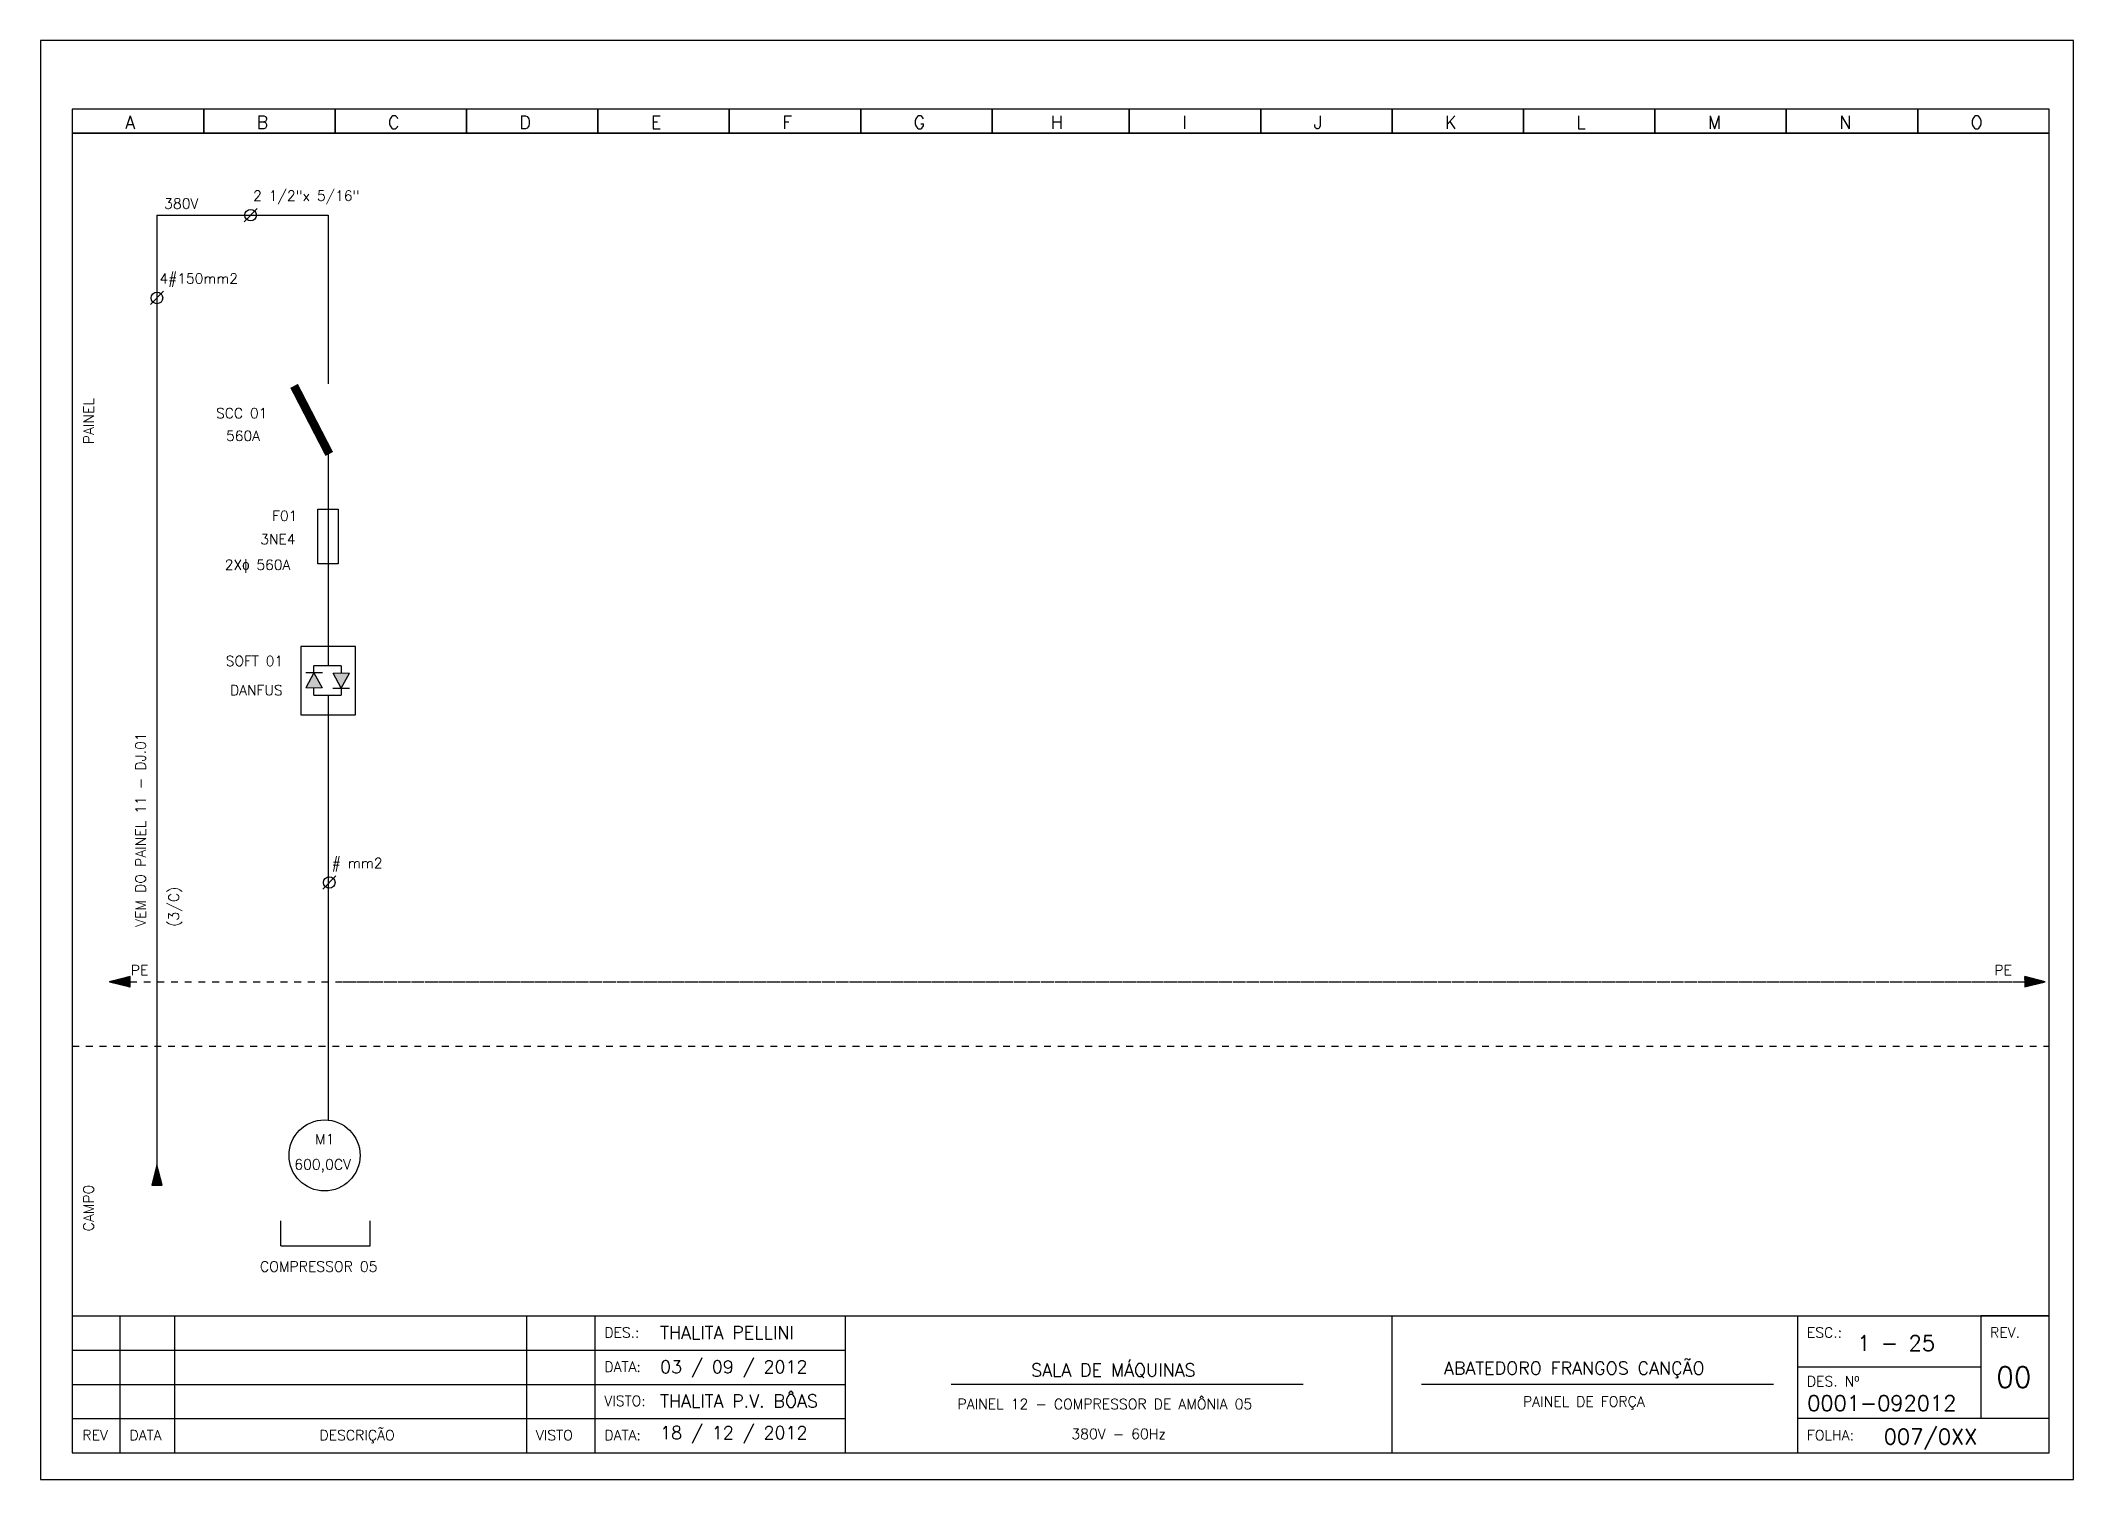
# Model space of a CAD drawing. Header units: millimetres. Extents: x 1974 to 2560, y 1429 to 1567.
# Drawn here: x 1974.11 to 2003.81, y 1470.58 to 1491.61 of the extents above; entities that cross this region are included whole.
import ezdxf

# ---------------------------------------------------------------- set-up
doc = ezdxf.new("R2010")
doc.units = ezdxf.units.MM
for name, pattern in [('DASHDOT2', [0.5, 0.25, -0.125, 0, -0.125]), ('DASHED', [0.75, 0.5, -0.25]), ('HIDDEN2', [0.1875, 0.125, -0.0625])]:
    doc.linetypes.add(name, pattern=pattern)
for name, color, linetype in [('ALIMENTAÇÃO', 6, 'Continuous'), ('CONECTOR_SAK', 2, 'Continuous'), ('DISJUNTOR', 5, 'Continuous'), ('EQUIPAMENTOS', 5, 'Continuous'), ('MARGEM', 1, 'Continuous'), ('MOTORES', 5, 'Continuous'), ('PAINEL', 7, 'Continuous'), ('soft', 5, 'Continuous'), ('TERRA', 3, 'DASHED'), ('TEXTO', 4, 'Continuous'), ('TEXTO_2', 5, 'Continuous'), ('TIMBRE', 7, 'Continuous')]:
    doc.layers.add(name, color=color, linetype=linetype)
doc.styles.add('REGUA60', font='romans.shx', dxfattribs={"height": 2})
doc.styles.add('ROMANC', font='romanc.shx', dxfattribs={"height": 0.55})
doc.styles.add('ROMANS', font='romans.shx', dxfattribs={"height": 37})

msp = doc.modelspace()

# ---------------------------------------------------------------- texts
at = {"style": 'ROMANS'}
for s, p in [('ESC.:', (1999.913, 1472.655)), ('REV.', (2002.589, 1472.655)), ('DES. Nº', (1999.913, 1471.942)), ('PAINEL 12 - COMPRESSOR DE AMÔNIA 05', (1987.502, 1471.61)), ('PAINEL DE FORÇA', (1995.764, 1471.646)), ('380V - 60Hz', (1989.166, 1471.173)), ('FOLHA:', (1999.913, 1471.155))]:
    msp.add_text(s, height=0.15, dxfattribs=at).set_placement(p)
at = {"layer": 'TEXTO'}
for s, height, style, p in [('A', 0.188, 'ROMANS', (1975.341, 1490.322)), ('B', 0.188, 'ROMANS', (1977.261, 1490.322)), ('C', 0.188, 'ROMANS', (1979.181, 1490.322)), ('D', 0.188, 'ROMANS', (1981.101, 1490.322)), ('E', 0.188, 'ROMANS', (1983.021, 1490.322)), ('F', 0.188, 'ROMANS', (1984.941, 1490.322)), ('G', 0.188, 'ROMANS', (1986.861, 1490.322)), ('H', 0.188, 'ROMANS', (1988.865, 1490.322)), ('I', 0.188, 'ROMANS', (1990.785, 1490.322)), ('J', 0.188, 'ROMANS', (1992.705, 1490.322)), ('K', 0.188, 'ROMANS', (1994.625, 1490.322)), ('L', 0.188, 'ROMANS', (1996.545, 1490.322)), ('M', 0.188, 'ROMANS', (1998.465, 1490.322)), ('N', 0.188, 'ROMANS', (2000.385, 1490.322)), ('O', 0.188, 'ROMANS', (2002.305, 1490.322)), ('380V', 0.15, 'ROMANS', (1975.91, 1489.153)), ('2 1/2"x 5/16"', 0.148, 'ROMANS', (1977.211, 1489.269)), ('4#150mm2', 0.148, 'ROMANS', (1975.842, 1488.059)), ('SCC 01', 0.148, 'ROMANS', (1976.67, 1486.091)), ('560A', 0.148, 'ROMANS', (1976.815, 1485.76)), ('F01', 0.148, 'ROMANS', (1977.489, 1484.591)), ('3NE4', 0.148, 'ROMANS', (1977.316, 1484.249)), ('2Xɸ 560A', 0.148, 'ROMANS', (1976.797, 1483.876)), ('SOFT 01', 0.148, 'ROMANS', (1976.811, 1482.47)), ('DANFUS', 0.148, 'ROMANS', (1976.874, 1482.044)), ('# mm2', 0.148, 'ROMANS', (1978.36, 1479.517)), ('PE', 0.15, 'ROMANS', (1975.424, 1477.95)), ('PE', 0.15, 'ROMANS', (2002.651, 1477.95)), ('M1', 0.15, 'REGUA60', (1978.117, 1475.481)), ('600,0CV', 0.15, 'REGUA60', (1977.812, 1475.112)), ('COMPRESSOR 05', 0.15, 'REGUA60', (1977.311, 1473.619)), ('THALITA PELLINI', 0.1875, 'ROMANS', (1983.157, 1472.635)), ('03 / 09 / 2012', 0.1875, 'ROMANS', (1983.157, 1472.135)), ('THALITA P.V. BÔAS', 0.1875, 'ROMANS', (1983.157, 1471.635)), ('18 / 12 / 2012', 0.1875, 'ROMANS', (1983.157, 1471.172))]:
    msp.add_text(s, height=height, dxfattribs=dict(at, style=style)).set_placement(p)
at = {"layer": 'TEXTO', "style": 'REGUA60'}
for s, p in [('PAINEL', (1974.882, 1485.71)), ('VEM DO PAINEL 11 - DJ.01 ', (1975.641, 1478.659)), ('(3/C)', (1976.125, 1478.659)), ('CAMPO', (1974.882, 1474.209))]:
    msp.add_text(s, height=0.15, rotation=90, dxfattribs=at).set_placement(p)
at = {"layer": 'TEXTO', "color": 150, "style": 'ROMANS'}
for s, height, p in [('DES.:', 0.15, (1982.342, 1472.655)), ('1 - 25', 0.225, (2000.647, 1472.462)), ('DATA:', 0.15, (1982.342, 1472.155)), ('00', 0.3, (2002.68, 1471.928)), ('VISTO:', 0.15, (1982.342, 1471.655)), ('0001-092012', 0.225, (1999.917, 1471.586)), ('DESCRIÇÃO', 0.15, (1978.18, 1471.155)), ('007/0XX', 0.225, (2001.036, 1471.096)), ('REV', 0.15, (1974.716, 1471.155)), ('DATA', 0.15, (1975.404, 1471.155)), ('VISTO', 0.15, (1981.342, 1471.155)), ('DATA:', 0.15, (1982.342, 1471.155))]:
    msp.add_text(s, height=height, dxfattribs=at).set_placement(p)
at = {"layer": 'TEXTO_2', "style": 'ROMANC'}
for s, p in [('SALA DE MÁQUINAS', (1988.578, 1472.088)), ('ABATEDORO FRANGOS CANÇÃO', (1994.61, 1472.116))]:
    msp.add_text(s, height=0.1875, dxfattribs=at).set_placement(p)

# ---------------------------------------------------------------- blocks, each defined once
blk = doc.blocks.new('soft')
at = {"layer": 'soft'}
h = blk.add_hatch(color=7, dxfattribs=at)
h.paths.add_polyline_path([(-0.206, -0.385), (-0.323, -0.602), (-0.088, -0.602)])
h.paths.add_polyline_path([(0.194, -0.609), (0.312, -0.391), (0.077, -0.391)])
for p, q in [((0.403, 0), (-0.397, 0)), ((-0.397, 0), (-0.397, -1)), ((0.403, -1), (0.403, 0)), ((-0.206, -0.385), (-0.323, -0.602)), ((-0.206, -0.385), (-0.088, -0.602)), ((0.194, -0.609), (0.077, -0.391)), ((0.194, -0.609), (0.312, -0.391)), ((-0.397, -1), (0.403, -1))]:
    blk.add_line(p, q, dxfattribs=at)
at = {"layer": 'soft', "color": 7}
for p, q in [((0, 0), (0, -0.282)), ((-0.206, -0.385), (-0.206, -0.282)), ((0.194, -0.282), (-0.206, -0.282)), ((0.194, -0.282), (0.194, -0.391)), ((-0.083, -0.385), (-0.323, -0.385)), ((-0.206, -0.711), (-0.206, -0.602)), ((-0.206, -0.711), (0.194, -0.711)), ((0, -0.711), (0, -1)), ((0.072, -0.609), (0.312, -0.609)), ((0.194, -0.609), (0.194, -0.711))]:
    blk.add_line(p, q, dxfattribs=at)
at = {"layer": 'soft', "lineweight": 20}
for p, q in [((0.312, -0.391), (0.077, -0.391)), ((-0.323, -0.602), (-0.088, -0.602))]:
    blk.add_line(p, q, dxfattribs=at)

# ---------------------------------------------------------------- hatches: boundary and pattern name
at = {"layer": 'EQUIPAMENTOS'}
msp.add_hatch(color=256, dxfattribs=at).paths.add_polyline_path([(1975.88, 1474.882), (1975.805, 1475.182), (1975.73, 1474.882)])
msp.add_hatch(color=256, dxfattribs=at).paths.add_polyline_path([(1975.88, 1474.882), (1975.805, 1475.182), (1975.73, 1474.882)])
at = {"layer": 'TERRA'}
h = msp.add_hatch(dxfattribs=at)
h.set_pattern_fill('ANSI31', color=256, scale=0.004, angle=180, style=0)
h.set_pattern_definition([(225, (2032.3663817, 1526.47584864), (0.0003535533906, -0.0003535533906), [])])
h.paths.add_polyline_path([(1975.112, 1477.856), (1975.412, 1477.856), (1975.412, 1477.931)])
h.paths.add_polyline_path([(1975.412, 1477.781), (1975.412, 1477.856), (1975.112, 1477.856)])
h = msp.add_hatch(dxfattribs=at)
h.set_pattern_fill('ANSI31', color=256, scale=0.004, style=0)
h.set_pattern_definition([(45, (1946.1419275, 1429.2362611), (-0.0003535533906, 0.0003535533906), [])])
h.paths.add_polyline_path([(2003.396, 1477.856), (2003.096, 1477.856), (2003.096, 1477.781)])
h.paths.add_polyline_path([(2003.096, 1477.931), (2003.096, 1477.856), (2003.396, 1477.856)])

# ---------------------------------------------------------------- linework, layer by layer
for p, q in [((1977.614, 1473.996), (1977.614, 1474.36)), ((1978.921, 1473.996), (1978.921, 1474.36)), ((1977.614, 1473.996), (1978.921, 1473.996)), ((2003.452, 1472.972), (2002.452, 1472.972))]:
    msp.add_line(p, q)
at = {"layer": 'ALIMENTAÇÃO', "color": 6}
msp.add_line((1978.305, 1489.059), (1978.305, 1486.595), dxfattribs=at)
at = {"layer": 'ALIMENTAÇÃO'}
for p, q in [((1978.305, 1485.559), (1978.305, 1482.473)), ((1978.305, 1482.043), (1978.305, 1475.835))]:
    msp.add_line(p, q, dxfattribs=at)
at = {"layer": 'CONECTOR_SAK'}
for p, q in [((1977.27, 1489.156), (1977.079, 1488.963)), ((1975.901, 1487.946), (1975.71, 1487.753)), ((1978.419, 1479.404), (1978.228, 1479.211))]:
    msp.add_line(p, q, dxfattribs=at)
for centre in [(1977.174, 1489.059), (1975.805, 1487.849), (1978.323, 1479.307)]:
    msp.add_circle(centre, 0.0846, dxfattribs=at)
at = {"layer": 'DISJUNTOR', "const_width": 0.126}
msp.add_lwpolyline([(1978.323, 1485.569), (1977.809, 1486.564)], dxfattribs=at)
at = {"layer": 'EQUIPAMENTOS'}
msp.add_line((1975.805, 1489.059), (1978.305, 1489.059), dxfattribs=at)
msp.add_lwpolyline([(1978.155, 1484.763), (1978.455, 1484.763), (1978.455, 1483.963), (1978.155, 1483.963)], close=True, dxfattribs=at)
msp.add_lwpolyline([(1975.88, 1474.882), (1975.805, 1475.182), (1975.73, 1474.882), (1975.88, 1474.882)], dxfattribs=at)
at = {"layer": 'MARGEM', "color": 7}
msp.add_lwpolyline([(1974.106, 1470.584), (2003.806, 1470.584), (2003.806, 1491.609), (1974.106, 1491.609)], close=True, dxfattribs=at)
at = {"layer": 'MOTORES'}
msp.add_circle((1978.254, 1475.318), 0.519, dxfattribs=at)
at = {"layer": 'PAINEL', "color": 12, "linetype": 'HIDDEN2', "ltscale": 0.005}
msp.add_line((1974.568, 1476.916), (2003.452, 1476.916), dxfattribs=at)
at = {"layer": 'soft'}
msp.add_line((1975.805, 1489.059), (1975.805, 1475.182), dxfattribs=at)
at = {"layer": 'TERRA', "linetype": 'DASHDOT2', "ltscale": 0.0025}
for p, q in [((1975.412, 1477.856), (2003.096, 1477.856)), ((1975.412, 1477.856), (2003.096, 1477.856)), ((1978.523, 1477.856), (2003.396, 1477.856))]:
    msp.add_line(p, q, dxfattribs=at)
at = {"layer": 'TERRA'}
for points in [[(1975.412, 1477.931), (1975.112, 1477.856), (1975.412, 1477.781), (1975.412, 1477.931)], [(1975.412, 1477.931), (1975.112, 1477.856), (1975.412, 1477.781), (1975.412, 1477.931)], [(2003.096, 1477.781), (2003.396, 1477.856), (2003.096, 1477.931), (2003.096, 1477.781)], [(2003.096, 1477.781), (2003.396, 1477.856), (2003.096, 1477.931), (2003.096, 1477.781)]]:
    msp.add_lwpolyline(points, dxfattribs=at)
at = {"layer": 'TIMBRE', "color": 12}
msp.add_line((2003.452, 1490.609), (1974.568, 1490.609), dxfattribs=at)
at = {"layer": 'TIMBRE'}
for p, q in [((1974.568, 1472.972), (2003.452, 1472.972)), ((1975.268, 1470.972), (1975.268, 1472.972)), ((1976.068, 1470.972), (1976.068, 1472.972)), ((1981.206, 1472.972), (1981.206, 1470.972)), ((1982.206, 1470.972), (1982.206, 1472.972)), ((1985.859, 1472.972), (1985.859, 1470.972)), ((1993.849, 1472.972), (1993.849, 1470.972)), ((1999.777, 1472.972), (1999.777, 1470.972)), ((2002.452, 1472.972), (2002.452, 1471.472)), ((1974.568, 1472.472), (1985.859, 1472.472)), ((1974.568, 1471.972), (1985.859, 1471.972)), ((1992.553, 1471.972), (1987.409, 1471.972)), ((1999.424, 1471.972), (1994.28, 1471.972)), ((2002.452, 1472.222), (1999.777, 1472.222)), ((1974.568, 1471.472), (1985.859, 1471.472)), ((2003.452, 1471.472), (1999.777, 1471.472))]:
    msp.add_line(p, q, dxfattribs=at)
at = {"layer": 'TIMBRE', "color": 12}
for points in [[(1974.568, 1490.259), (1976.488, 1490.259), (1976.488, 1490.609), (1974.568, 1490.609)], [(1976.488, 1490.259), (1978.408, 1490.259), (1978.408, 1490.609), (1976.488, 1490.609)], [(1978.408, 1490.259), (1980.328, 1490.259), (1980.328, 1490.609), (1978.408, 1490.609)], [(1980.328, 1490.259), (1982.248, 1490.259), (1982.248, 1490.609), (1980.328, 1490.609)], [(1982.248, 1490.259), (1984.168, 1490.259), (1984.168, 1490.609), (1982.248, 1490.609)], [(1984.168, 1490.259), (1986.088, 1490.259), (1986.088, 1490.609), (1984.168, 1490.609)], [(1986.088, 1490.259), (1988.008, 1490.259), (1988.008, 1490.609), (1986.088, 1490.609)], [(1988.008, 1490.259), (1990.012, 1490.259), (1990.012, 1490.609), (1988.008, 1490.609)], [(1990.012, 1490.259), (1991.932, 1490.259), (1991.932, 1490.609), (1990.012, 1490.609)], [(1991.932, 1490.259), (1993.852, 1490.259), (1993.852, 1490.609), (1991.932, 1490.609)], [(1993.852, 1490.259), (1995.772, 1490.259), (1995.772, 1490.609), (1993.852, 1490.609)], [(1995.772, 1490.259), (1997.692, 1490.259), (1997.692, 1490.609), (1995.772, 1490.609)], [(1997.692, 1490.259), (1999.612, 1490.259), (1999.612, 1490.609), (1997.692, 1490.609)], [(1999.612, 1490.259), (2001.532, 1490.259), (2001.532, 1490.609), (1999.612, 1490.609)], [(2001.532, 1490.259), (2003.452, 1490.259), (2003.452, 1490.609), (2001.532, 1490.609)], [(1974.568, 1470.972), (2003.452, 1470.972), (2003.452, 1490.259), (1974.568, 1490.259)]]:
    msp.add_lwpolyline(points, close=True, dxfattribs=at)

# ---------------------------------------------------------------- block references
at = {"layer": 'soft'}
msp.add_blockref('soft', (1978.305, 1482.755), dxfattribs=at)

msp.set_redraw_order([(e.dxf.handle, doc.entitydb.next_handle()) for e in msp.query("TEXT MTEXT ATTDEF DIMENSION ARC_DIMENSION")])  # texts and dimensions are drawn at this point

doc.saveas('drawing.dxf')
